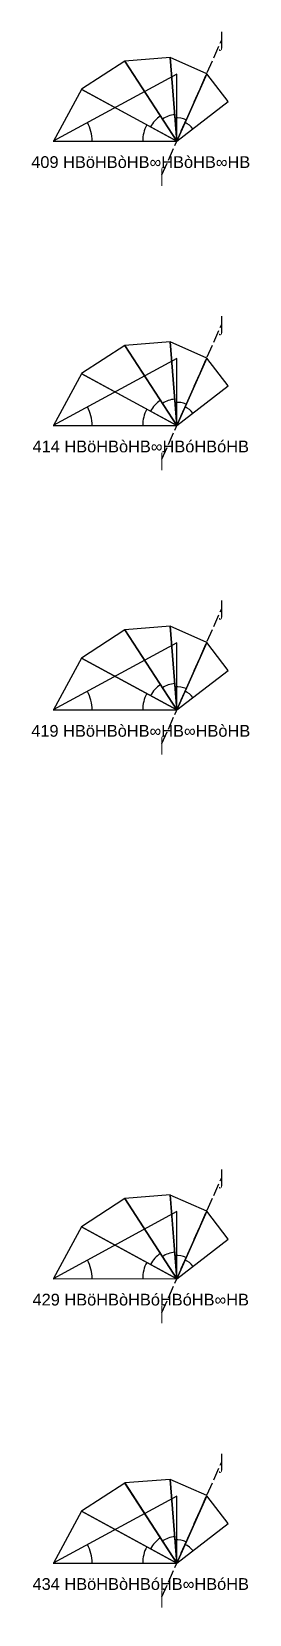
# Model space of a CAD drawing. Header units: millimetres. Extents: x 122552 to 1654769, y -10280102 to 62068.
# Drawn here: x 1025925 to 1046361, y -5332055 to -5183748 of the extents above; entities that cross this region are included whole.
import ezdxf
from ezdxf.enums import TextEntityAlignment as Align

# ---------------------------------------------------------------- set-up
doc = ezdxf.new("R2010")
doc.units = ezdxf.units.MM
doc.linetypes.add('ACAD_ISO02W100', pattern=[15, 12, -3])
for name, color, linetype in [('BASE', 170, 'Continuous'), ('HYPOTENUSE', 20, 'Continuous'), ('PERPENDICULAR', 90, 'Continuous'), ('Standard', 7, 'Continuous')]:
    doc.layers.add(name, color=color, linetype=linetype)
doc.styles.add('Arial', font='arial_0.ttf')

msp = doc.modelspace()

# ---------------------------------------------------------------- texts
at = {"style": 'Arial'}
for s, p in [('⌡', (1043762, -5184530)), ('409 HBöHBòHB∞HBòHB∞HB', (1036166, -5195969)), ('⌠', (1038147, -5197168)), ('⌡', (1043762, -5211179)), ('414 HBöHBòHB∞HBóHBóHB', (1036166, -5222618)), ('⌠', (1038147, -5223817)), ('⌡', (1043762, -5237827)), ('419 HBöHBòHB∞HB∞HBòHB', (1036166, -5249267)), ('⌠', (1038147, -5250465)), ('⌡', (1043762, -5291125)), ('429 HBöHBòHBóHBóHB∞HB', (1036166, -5302564)), ('⌠', (1038147, -5303763)), ('⌡', (1043762, -5317773)), ('434 HBöHBòHBóHB∞HBóHB', (1036166, -5329213)), ('⌠', (1038147, -5330411))]:
    msp.add_text(s, height=1100, dxfattribs=at).set_placement(p, align=Align.MIDDLE_CENTER)

# ---------------------------------------------------------------- blocks, each defined once
blk = doc.blocks.new('fundamental_block_GT')
at = {"color": 4}
blk.add_arc((0, -2), 277, 359.9799, 28.4254, dxfattribs=at)
at = {"layer": 'BASE'}
blk.add_line((0, 0), (879, -7), dxfattribs=at)
at = {"layer": 'HYPOTENUSE'}
blk.add_line((883, 469), (0, 0), dxfattribs=at)
at = {"layer": 'PERPENDICULAR'}
blk.add_line((879, -7), (883, 469), dxfattribs=at)

# ---------------------------------------------------------------- linework, layer by layer
at = {"linetype": 'ACAD_ISO02W100', "ltscale": 100}
for p, q in [((1038147, -5197168), (1043762, -5184530)), ((1038147, -5223817), (1043762, -5211179)), ((1038147, -5250465), (1043762, -5237827)), ((1038147, -5303763), (1043762, -5291125)), ((1038147, -5330411), (1043762, -5317773))]:
    msp.add_line(p, q, dxfattribs=at)

# ---------------------------------------------------------------- block references
for p, xscale, yscale, zscale, rotation in [((1039551, -5194009), 8.951118371073518, 8.951118371073518, 8.951118371073518, 95.02333447641668), ((1039551, -5194009), 7.867265571232669, 7.867265571232669, 7.867265571232669, 66.5350017146181), ((1039551, -5194009), 10.18429076373601, 10.18429076373601, 10.18429076373601, 123.5116672382091), ((1039551, -5194009), 6.914651890686425, 6.914651890686425, 6.914651890686425, 38.04666895281858), ((1039551, -5194009), 11.58735412275403, 11.58735412275403, 11.58735412275403, 152.0000000000003), ((1039551, -5220657), 8.951118371073518, 8.951118371073518, 8.951118371073518, 95.02333447641668), ((1039551, -5220657), 7.867265571232669, 7.867265571232669, 7.867265571232669, 66.5350017146181), ((1039551, -5220657), 10.18429076373601, 10.18429076373601, 10.18429076373601, 123.5116672382091), ((1039551, -5220657), 6.914651890686425, 6.914651890686425, 6.914651890686425, 38.04666895281858), ((1039551, -5220657), 11.58735412275403, 11.58735412275403, 11.58735412275403, 152.0000000000003), ((1039551, -5247306), 8.951118371073518, 8.951118371073518, 8.951118371073518, 95.02333447641668), ((1039551, -5247306), 7.867265571232669, 7.867265571232669, 7.867265571232669, 66.5350017146181), ((1039551, -5247306), 10.18429076373601, 10.18429076373601, 10.18429076373601, 123.5116672382091), ((1039551, -5247306), 6.914651890686425, 6.914651890686425, 6.914651890686425, 38.04666895281858), ((1039551, -5247306), 11.58735412275403, 11.58735412275403, 11.58735412275403, 152.0000000000003), ((1039551, -5300603), 10.18429076373601, 10.18429076373601, 10.18429076373601, 123.5116672382091), ((1039551, -5300603), 8.951118371073518, 8.951118371073518, 8.951118371073518, 95.02333447641668), ((1039551, -5300603), 7.867265571232669, 7.867265571232669, 7.867265571232669, 66.5350017146181), ((1039551, -5300603), 6.914651890686425, 6.914651890686425, 6.914651890686425, 38.04666895281858), ((1039551, -5300603), 11.58735412275403, 11.58735412275403, 11.58735412275403, 152.0000000000003), ((1039551, -5327252), 10.18429076373601, 10.18429076373601, 10.18429076373601, 123.5116672382091), ((1039551, -5327252), 8.951118371073518, 8.951118371073518, 8.951118371073518, 95.02333447641668), ((1039551, -5327252), 7.867265571232669, 7.867265571232669, 7.867265571232669, 66.5350017146181), ((1039551, -5327252), 6.914651890686425, 6.914651890686425, 6.914651890686425, 38.04666895281858), ((1039551, -5327252), 11.58735412275403, 11.58735412275403, 11.58735412275403, 152.0000000000003)]:
    msp.add_blockref('fundamental_block_GT', p, dxfattribs=dict(xscale=xscale, yscale=yscale, zscale=zscale, rotation=rotation))
at = {"layer": 'Standard', "xscale": 13.18371388650824, "yscale": 13.18371388650824, "zscale": 13.18371388650824, "rotation": 0.4883327617913192}
for p in [(1027963, -5194009), (1027963, -5220657), (1027963, -5247306), (1027963, -5300603), (1027963, -5327252)]:
    msp.add_blockref('fundamental_block_GT', p, dxfattribs=at)

msp.set_redraw_order([(e.dxf.handle, doc.entitydb.next_handle()) for e in msp.query("TEXT MTEXT ATTDEF DIMENSION ARC_DIMENSION")])  # texts and dimensions are drawn at this point

doc.saveas('drawing.dxf')
